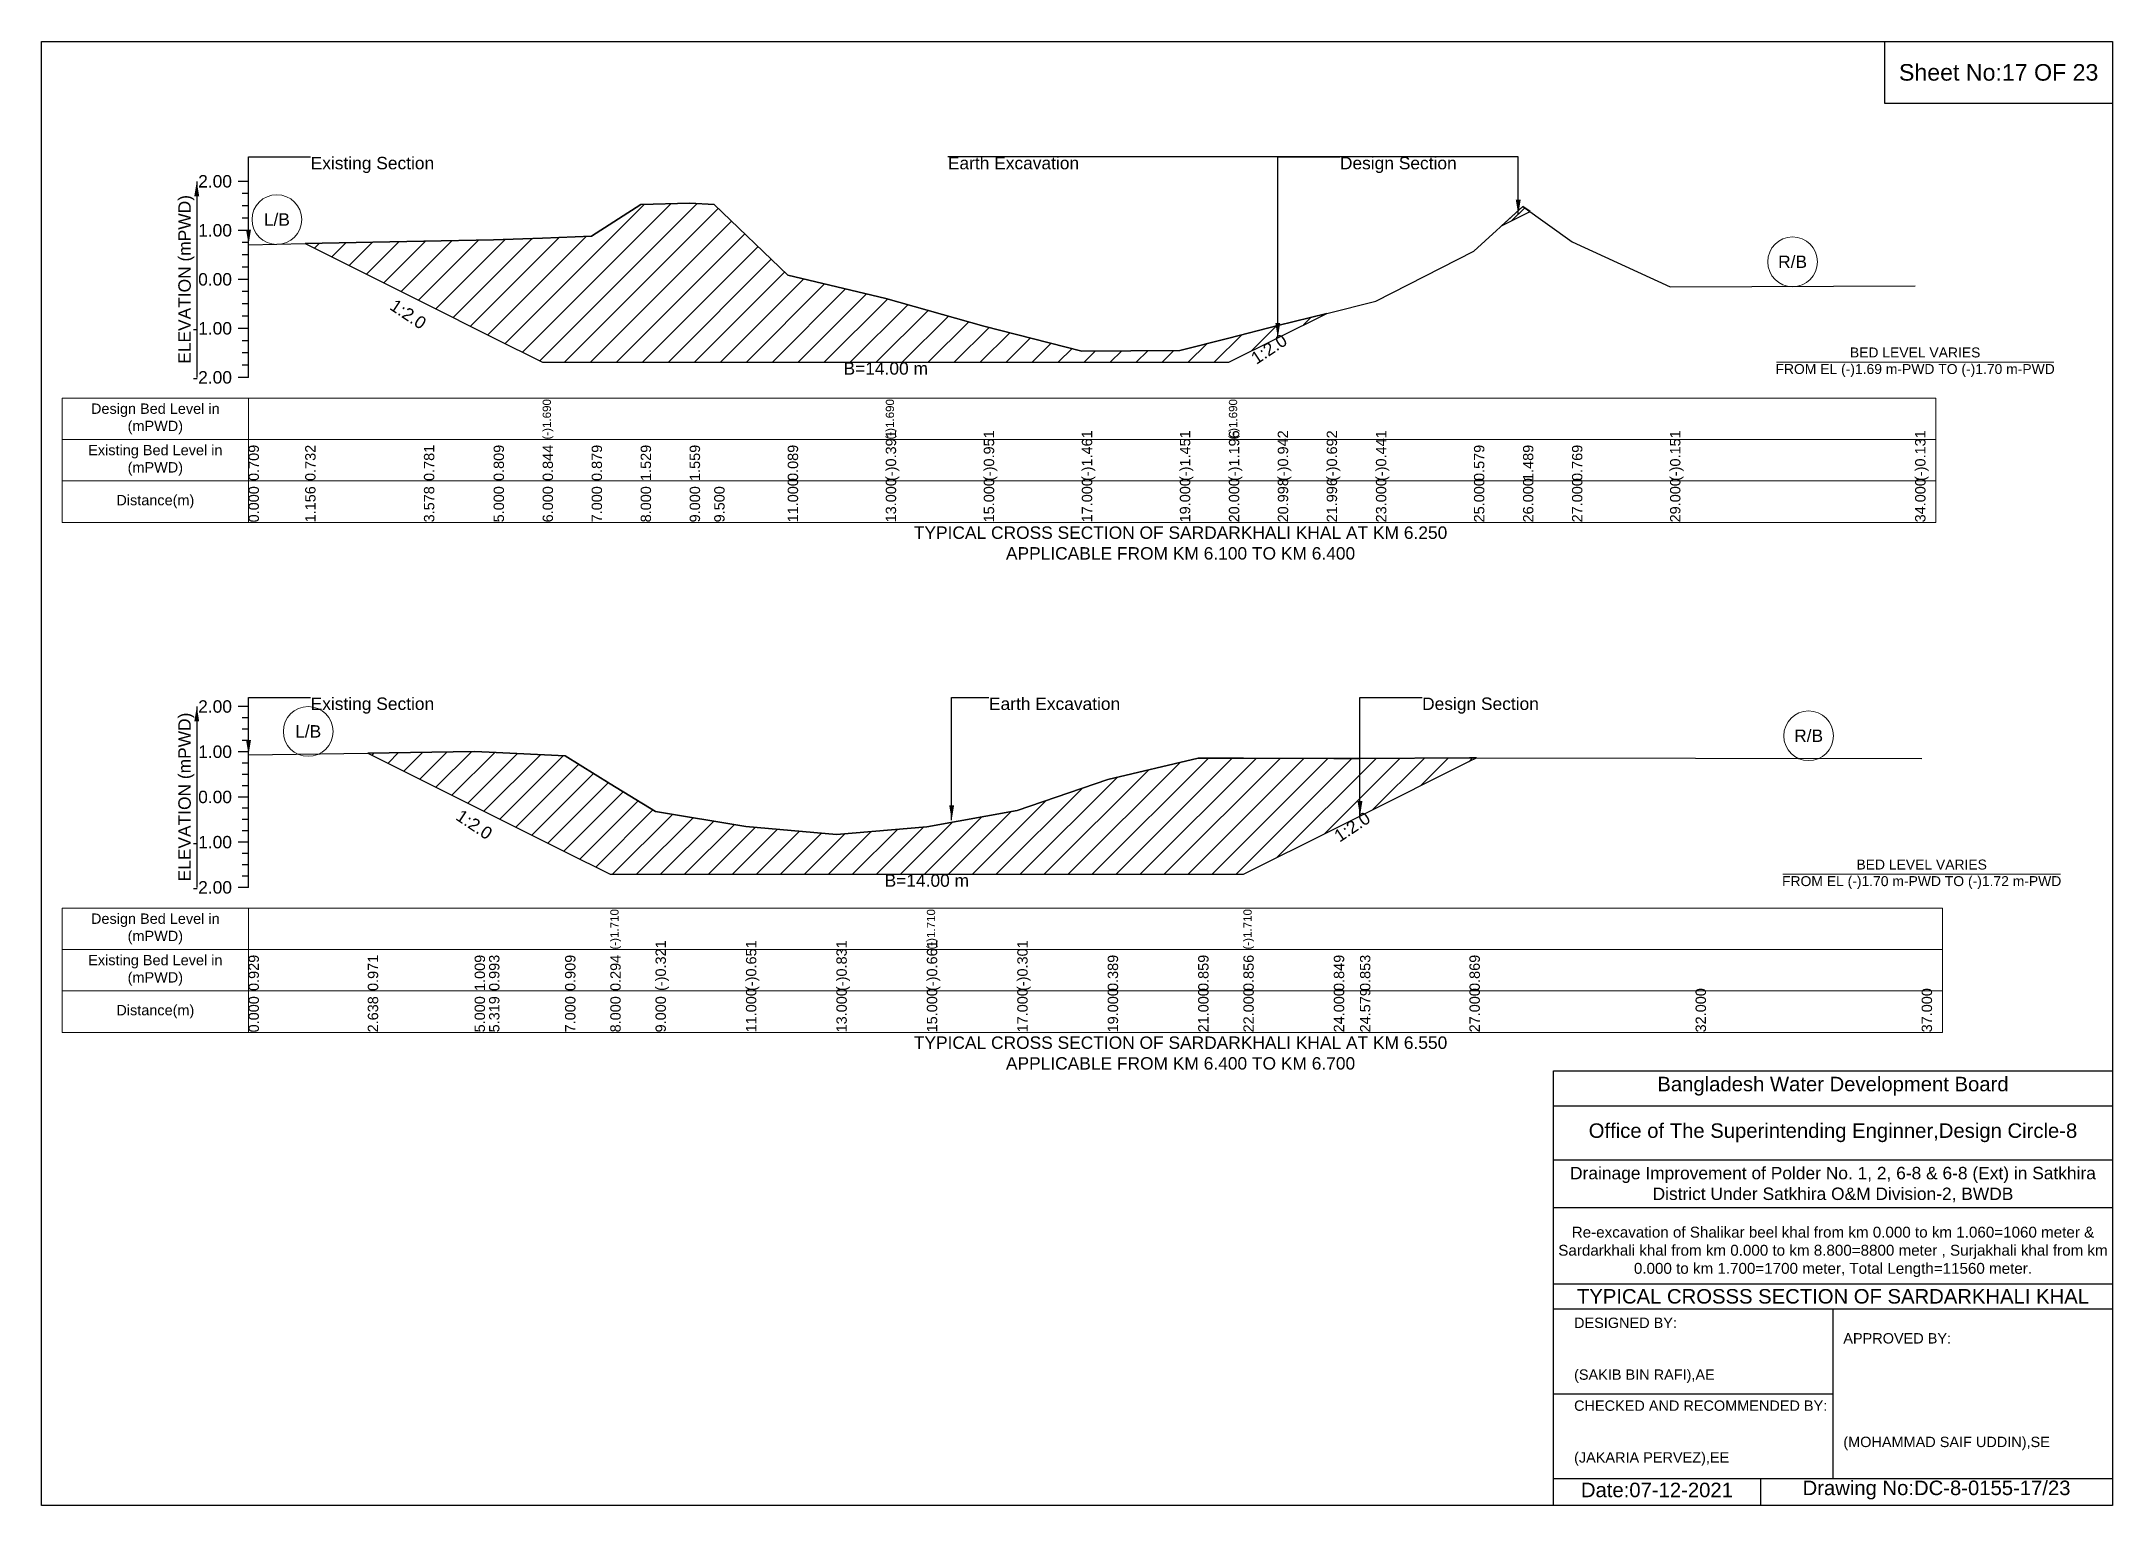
# Model space of a CAD drawing. Header units: inches. Extents: x 93000 to 506000, y -4242 to 0.
# Drawn here: x 260000 to 266000, y -4242 to 0 of the extents above; entities that cross this region are included whole.
import ezdxf

# ---------------------------------------------------------------- set-up
doc = ezdxf.new("R2010")
doc.units = ezdxf.units.IN
doc.header["$LTSCALE"] = 7
doc.header["$MEASUREMENT"] = 0
for name, color, linetype, lineweight in [('Cross section Data Border', 7, 'Continuous', 9), ('Cross Section Labels', 7, 'Continuous', 9), ('Existing_Bed_Level for Xsection', 7, 'Continuous', 25)]:
    doc.layers.add(name, color=color, linetype=linetype, lineweight=lineweight)
doc.styles.get("Standard").update_dxf_attribs({"font": 'arial.ttf'})
doc.dimstyles.get("Standard").update_dxf_attribs({"dimtxt": 0.18, "dimasz": 0.18, "dimexe": 0.18, "dimexo": 0.0625, "dimgap": 0.09, "dimtad": 0, "dimtih": 1, "dimtoh": 1, "dimdec": 4, "dimzin": 0, "dimdsep": 46, "dimtxsty": 'Standard', "dimcen": 0.09, "dimadec": 0, "dimazin": 0, "dimtfac": 1, "dimtdec": 4, "dimtofl": 0, "dimtmove": 0, "dimatfit": 3, "dimfxl": 0, "dimtolj": 1, "dimtzin": 0, "dimarcsym": 0})

msp = doc.modelspace()

# ---------------------------------------------------------------- texts
at = {"attachment_point": 5}
for s, insert, char_height in [('Sheet No:17 OF 23', (265670, -90), 48), ('Bangladesh Water Development Board', (265190, -3027), 42), ('Office of The Superintending Enginner,Design Circle-8', (265190, -3162), 42)]:
    msp.add_mtext(s, dxfattribs=dict(at, insert=insert, char_height=char_height))
for s, insert, char_height, width, attachment_point in [('Drainage Improvement of Polder No. 1, 2, 6-8 & 6-8 (Ext) in Satkhira District Under Satkhira O&M Division-2, BWDB', (265190, -3312), 36, 1680, 5), ('Re-excavation of Shalikar beel khal from km 0.000 to km 1.060=1060 meter & Sardarkhali khal from km 0.000 to km 8.800=8800 meter , Surjakhali khal from km 0.000 to km 1.700=1700 meter, Total Length=11560 meter.', (265190, -3507), 31.4683, 1620, 5), ('TYPICAL CROSSS SECTION OF SARDARKHALI KHAL', (265190, -3636), 42, 1680, 5), ('DESIGNED BY:\\P\\P\\P(SAKIB BIN RAFI),AE', (264440, -3792), 30, 840, 4), ('APPROVED BY:\\P\\P\\P\\P\\P\\P(MOHAMMAD SAIF UDDIN),SE', (265220, -3912), 30, 840, 4), ('CHECKED AND RECOMMENDED BY:\\P\\P\\P(JAKARIA PERVEZ),EE', (264440, -4032), 30, 840, 4), ('Date:07-12-2021', (264680, -4197), 42, 840, 5), ('Drawing No:DC-8-0155-17/23', (265490, -4197), 42, 1320, 5)]:
    msp.add_mtext(s, dxfattribs=dict(insert=insert, char_height=char_height, width=width, attachment_point=attachment_point))
at = {"layer": 'Cross section Data Border', "char_height": 30, "width": 480, "attachment_point": 5}
for s, insert in [('Design Bed Level in (mPWD)', (260330, -1093.5)), ('Existing Bed Level in (mPWD)', (260330, -1213.5)), ('Distance(m)', (260330, -1333.5)), ('Design Bed Level in (mPWD)', (260330, -2571.1)), ('Existing Bed Level in (mPWD)', (260330, -2691.1)), ('Distance(m)', (260330, -2811.1))]:
    msp.add_mtext(s, dxfattribs=dict(at, insert=insert))
at = {"layer": 'Cross Section Labels'}
for s, insert, char_height, attachment_point in [('Existing Section', (260780, -334.5), 36, 1), ('Earth Excavation', (262626, -334.5), 36, 1), ('Design Section', (263761.7, -334.5), 36, 1), ('L/B', (260682.1, -516.2), 36, 5), ('R/B', (265073, -638.6), 36, 5), ('BED LEVEL VARIES \\PFROM EL (-)1.69 m-PWD TO (-)1.70 m-PWD', (265428, -929.5), 28.8, 5), ('B=14.00 m', (262446, -929.5), 36, 2), ('TYPICAL CROSS SECTION OF SARDARKHALI KHAL AT KM 6.250\\PAPPLICABLE FROM KM 6.100 TO KM 6.400', (263300, -1453.5), 36, 5), ('Existing Section', (260780, -1900.9), 36, 1), ('Earth Excavation', (262745, -1900.9), 36, 1), ('Design Section', (263999.8, -1900.9), 36, 1), ('L/B', (260772.8, -1999.2), 36, 5), ('R/B', (265119.5, -2011.8), 36, 5), ('BED LEVEL VARIES \\PFROM EL (-)1.70 m-PWD TO (-)1.72 m-PWD', (265447, -2413.1), 28.8, 5), ('B=14.00 m', (262565, -2413.1), 36, 2), ('TYPICAL CROSS SECTION OF SARDARKHALI KHAL AT KM 6.550\\PAPPLICABLE FROM KM 6.400 TO KM 6.700', (263300, -2931.1), 36, 5)]:
    msp.add_mtext(s, dxfattribs=dict(at, insert=insert, char_height=char_height, attachment_point=attachment_point))
at = {"layer": 'Cross Section Labels', "char_height": 36, "attachment_point": 2}
for insert, rotation in [((261072.6, -775.3), 326.30993), ((263546.2, -876.4), 33.69007), ((261264, -2253.9), 326.30993), ((263787.1, -2260.6), 33.69007)]:
    msp.add_mtext('1:2.0', dxfattribs=dict(at, insert=insert, rotation=rotation))
at = {"layer": 'Existing_Bed_Level for Xsection', "char_height": 36, "attachment_point": 6}
for s, insert in [('2.00', (260552, -405.5)), ('1.00', (260552, -547.5)), ('0.00', (260552, -689.5)), ('-1.00', (260552, -831.5)), ('-2.00', (260552, -973.5)), ('2.00', (260552, -1927.1)), ('1.00', (260552, -2058.1)), ('0.00', (260552, -2189.1)), ('-1.00', (260552, -2320.1)), ('-2.00', (260552, -2451.1))]:
    msp.add_mtext(s, dxfattribs=dict(at, insert=insert))
at = {"layer": 'Existing_Bed_Level for Xsection', "rotation": 90}
for s, insert, char_height, attachment_point in [('ELEVATION (mPWD)', (260420, -689.5), 36, 5), ('(-)1.690', (261452, -1153.5), 24, 1), ('(-)1.690', (262446, -1153.5), 24, 1), ('(-)1.690', (263440, -1153.5), 24, 1), ('(-)0.391', (262446, -1273.5), 30, 1), ('(-)0.951', (262730, -1273.5), 30, 1), ('(-)1.461', (263014, -1273.5), 30, 1), ('(-)1.451', (263298, -1273.5), 30, 1), ('(-)1.196', (263440, -1273.5), 30, 1), ('(-)0.942', (263581.7, -1273.5), 30, 1), ('(-)0.692', (263723.4, -1273.5), 30, 1), ('(-)0.441', (263866, -1273.5), 30, 1), ('(-)0.151', (264718, -1273.5), 30, 1), ('(-)0.131', (265428, -1273.5), 30, 1), ('0.709', (260600, -1273.5), 30, 1), ('0.732', (260764.1, -1273.5), 30, 1), ('0.781', (261108.1, -1273.5), 30, 1), ('0.809', (261310, -1273.5), 30, 1), ('0.844', (261452, -1273.5), 30, 1), ('0.879', (261594, -1273.5), 30, 1), ('1.529', (261736, -1273.5), 30, 1), ('1.559', (261878, -1273.5), 30, 1), ('0.089', (262162, -1273.5), 30, 1), ('0.579', (264150, -1273.5), 30, 1), ('1.489', (264292, -1273.5), 30, 1), ('0.769', (264434, -1273.5), 30, 1), ('0.000', (260600, -1393.5), 30, 1), ('1.156', (260764.1, -1393.5), 30, 1), ('3.578', (261108.1, -1393.5), 30, 1), ('5.000', (261310, -1393.5), 30, 1), ('6.000', (261452, -1393.5), 30, 1), ('7.000', (261594, -1393.5), 30, 1), ('8.000', (261736, -1393.5), 30, 1), ('9.000', (261878, -1393.5), 30, 1), ('9.500', (261949, -1393.5), 30, 1), ('11.000', (262162, -1393.5), 30, 1), ('13.000', (262446, -1393.5), 30, 1), ('15.000', (262730, -1393.5), 30, 1), ('17.000', (263014, -1393.5), 30, 1), ('19.000', (263298, -1393.5), 30, 1), ('20.000', (263440, -1393.5), 30, 1), ('20.998', (263581.7, -1393.5), 30, 1), ('21.996', (263723.4, -1393.5), 30, 1), ('23.000', (263866, -1393.5), 30, 1), ('25.000', (264150, -1393.5), 30, 1), ('26.000', (264292, -1393.5), 30, 1), ('27.000', (264434, -1393.5), 30, 1), ('29.000', (264718, -1393.5), 30, 1), ('34.000', (265428, -1393.5), 30, 1), ('ELEVATION (mPWD)', (260420, -2189.1), 36, 5), ('(-)1.710', (261648, -2631.1), 24, 1), ('(-)1.710', (262565, -2631.1), 24, 1), ('(-)1.710', (263482, -2631.1), 24, 1), ('(-)0.321', (261779, -2751.1), 30, 1), ('(-)0.651', (262041, -2751.1), 30, 1), ('(-)0.831', (262303, -2751.1), 30, 1), ('(-)0.661', (262565, -2751.1), 30, 1), ('(-)0.301', (262827, -2751.1), 30, 1), ('0.929', (260600, -2751.1), 30, 1), ('0.971', (260945.5, -2751.1), 30, 1), ('1.009', (261255, -2751.1), 30, 1), ('0.993', (261296.8, -2751.1), 30, 1), ('0.909', (261517, -2751.1), 30, 1), ('0.294', (261648, -2751.1), 30, 1), ('0.389', (263089, -2751.1), 30, 1), ('0.859', (263351, -2751.1), 30, 1), ('0.856', (263482, -2751.1), 30, 1), ('0.849', (263744, -2751.1), 30, 1), ('0.853', (263819.8, -2751.1), 30, 1), ('0.869', (264137, -2751.1), 30, 1), ('11.000', (262041, -2871.1), 30, 1), ('13.000', (262303, -2871.1), 30, 1), ('15.000', (262565, -2871.1), 30, 1), ('17.000', (262827, -2871.1), 30, 1), ('19.000', (263089, -2871.1), 30, 1), ('21.000', (263351, -2871.1), 30, 1), ('22.000', (263482, -2871.1), 30, 1), ('24.000', (263744, -2871.1), 30, 1), ('24.579', (263819.8, -2871.1), 30, 1), ('27.000', (264137, -2871.1), 30, 1), ('32.000', (264792, -2871.1), 30, 1), ('37.000', (265447, -2871.1), 30, 1), ('0.000', (260600, -2871.1), 30, 1), ('2.638', (260945.5, -2871.1), 30, 1), ('5.000', (261255, -2871.1), 30, 1), ('5.319', (261296.8, -2871.1), 30, 1), ('7.000', (261517, -2871.1), 30, 1), ('8.000', (261648, -2871.1), 30, 1), ('9.000', (261779, -2871.1), 30, 1)]:
    msp.add_mtext(s, dxfattribs=dict(at, insert=insert, char_height=char_height, attachment_point=attachment_point))

# ---------------------------------------------------------------- hatches: boundary and pattern name
at = {"layer": 'Existing_Bed_Level for Xsection'}
h = msp.add_hatch(dxfattribs=at)
h.set_pattern_fill('ANSI31', color=256, scale=426, style=0)
h.paths.add_polyline_path([(260764.1, -585.6), (261108.1, -757.5), (261310, -858.5), (261452, -929.5), (261594, -929.5), (261736, -929.5), (261878, -929.5), (261949, -929.5), (262162, -929.5), (262446, -929.5), (262730, -929.5), (263014, -929.5), (263298, -929.5), (263440, -929.5), (263581.7, -858.7), (263582, -858.5), (263723.4, -787.8), (263582, -823.2), (263581.7, -823.2), (263440, -859.4), (263298, -895.6), (263014, -897), (262730, -824.6), (262446, -745.1), (262162, -676.9), (261949, -472.4), (261878, -468.2), (261736, -472.4), (261594, -564.7), (261452, -569.7), (261310, -574.7), (261108.1, -578.7)])
h = msp.add_hatch(dxfattribs=at)
h.set_pattern_fill('ANSI31', color=256, scale=426, style=0)
h.paths.add_polyline_path([(264230, -534.5), (264292, -503.5), (264312.8, -493.1), (264292, -478.1)])
h = msp.add_hatch(dxfattribs=at)
h.set_pattern_fill('ANSI31', color=256, scale=393, style=0)
h.paths.add_polyline_path([(260945.5, -2061.9), (261255, -2216.6), (261296.8, -2237.5), (261517, -2347.6), (261648, -2413.1), (261779, -2413.1), (262041, -2413.1), (262303, -2413.1), (262565, -2413.1), (262827, -2413.1), (263089, -2413.1), (263351, -2413.1), (263482, -2413.1), (263744, -2282.1), (263819.8, -2244.2), (264137, -2085.6), (264157.6, -2075.3), (264137, -2075.3), (263819.8, -2077.4), (263744, -2077.9), (263482, -2077), (263351, -2076.6), (263089, -2138.2), (262827, -2228.6), (262565, -2275.7), (262303, -2298), (262041, -2274.4), (261779, -2231.2), (261648, -2150.6), (261517, -2070.1), (261296.8, -2059), (261255, -2057)])

# ---------------------------------------------------------------- linework, layer by layer
for points in [[(260000, 0), (266000, 0), (266000, -4242), (260000, -4242)], [(265340, 0), (266000, 0), (266000, -180), (265340, -180)]]:
    msp.add_lwpolyline(points, close=True)
for points in [[(264380, -4242), (264380, -2982), (266000, -2982)], [(264380, -3084), (266000, -3084)], [(264380, -3240), (266000, -3240)], [(264380, -3378), (266000, -3378)], [(264380, -3600), (266000, -3600)], [(264380, -3672), (266000, -3672)], [(265190, -3672), (265190, -4164)], [(264380, -3918), (265190, -3918)], [(264380, -4164), (266000, -4164)], [(264980, -4164), (264980, -4242)]]:
    msp.add_lwpolyline(points)
at = {"layer": 'Cross section Data Border'}
for points in [[(260060, -1033.5), (265488, -1033.5), (265488, -1393.5), (260060, -1393.5)], [(260060, -2511.1), (265507, -2511.1), (265507, -2871.1), (260060, -2871.1)]]:
    msp.add_lwpolyline(points, close=True, dxfattribs=at)
for points in [[(260600, -1033.5), (260600, -1393.5)], [(260060, -1153.5), (265488, -1153.5)], [(260060, -1273.5), (265488, -1273.5)], [(260600, -2511.1), (260600, -2871.1)], [(260060, -2631.1), (265507, -2631.1)], [(260060, -2751.1), (265507, -2751.1)]]:
    msp.add_lwpolyline(points, dxfattribs=at)
at = {"layer": 'Cross Section Labels'}
for points in [[(265026.1, -929.5), (265829.9, -929.5)], [(265045.1, -2413.1), (265848.9, -2413.1)]]:
    msp.add_lwpolyline(points, dxfattribs=at)
for centre in [(260682.1, -516.2), (265073, -638.6), (260772.8, -1999.2), (265119.5, -2011.8)]:
    msp.add_circle(centre, 72, dxfattribs=at)
at = {"layer": 'Existing_Bed_Level for Xsection'}
for points in [[(260600, -405.5), (260570, -405.5)], [(260600, -973.5), (260600, -831.5), (260600, -689.5), (260600, -547.5), (260600, -405.5)], [(260600, -441), (260582, -441)], [(260600, -476.5), (260582, -476.5)], [(260600, -588.9), (260764.1, -585.6), (261108.1, -578.7), (261310, -574.7), (261452, -569.7), (261452, -569.7), (261594, -564.7), (261736, -472.4), (261878, -468.2), (261949, -472.4), (262162, -676.9), (262446, -745.1), (262446, -745.1), (262730, -824.6), (263014, -897), (263298, -895.6), (263440, -859.4), (263440, -859.4), (263581.7, -823.2), (263582, -823.2), (263723.4, -787.8), (263866, -752.2), (264150, -607.3), (264292, -478.1), (264434, -580.3), (264718, -711), (265428, -708.1)], [(260600, -512), (260582, -512)], [(260600, -547.5), (260570, -547.5)], [(260600, -583), (260582, -583)], [(260600, -618.5), (260582, -618.5)], [(260600, -654), (260582, -654)], [(260600, -689.5), (260570, -689.5)], [(260600, -725), (260582, -725)], [(260600, -760.5), (260582, -760.5)], [(260600, -831.5), (260570, -831.5)], [(260600, -796), (260582, -796)], [(260600, -867), (260582, -867)], [(260600, -902.5), (260582, -902.5)], [(260600, -938), (260582, -938)], [(260600, -973.5), (260570, -973.5)], [(260600, -1927.1), (260570, -1927.1)], [(260600, -1959.9), (260582, -1959.9)], [(260600, -2451.1), (260600, -2320.1), (260600, -2189.1), (260600, -2058.1), (260600, -1927.1)], [(260600, -1992.6), (260582, -1992.6)], [(260600, -2025.4), (260582, -2025.4)], [(260600, -2058.1), (260570, -2058.1)], [(260600, -2090.9), (260582, -2090.9)], [(260600, -2067.4), (260945.5, -2061.9), (261255, -2057), (261296.8, -2059), (261517, -2070.1), (261648, -2150.6), (261648, -2150.6), (261779, -2231.2), (262041, -2274.4), (262303, -2298), (262565, -2275.7), (262565, -2275.7), (262827, -2228.6), (263089, -2138.2), (263351, -2076.6), (263482, -2077), (263482, -2077), (263744, -2077.9), (263819.8, -2077.4), (264137, -2075.3), (264157.6, -2075.3), (264792, -2076.6), (265447, -2077.9)], [(260600, -2123.6), (260582, -2123.6)], [(260600, -2156.4), (260582, -2156.4)], [(260600, -2189.1), (260570, -2189.1)], [(260600, -2221.9), (260582, -2221.9)], [(260600, -2254.6), (260582, -2254.6)], [(260600, -2320.1), (260570, -2320.1)], [(260600, -2287.4), (260582, -2287.4)], [(260600, -2352.9), (260582, -2352.9)], [(260600, -2385.6), (260582, -2385.6)], [(260600, -2451.1), (260570, -2451.1)], [(260600, -2418.4), (260582, -2418.4)]]:
    msp.add_lwpolyline(points, dxfattribs=at)
for points in [[(260764.1, -585.6), (261108.1, -757.5), (261310, -858.5), (261452, -929.5), (261452, -929.5), (261594, -929.5), (261736, -929.5), (261878, -929.5), (261949, -929.5), (262162, -929.5), (262446, -929.5), (262446, -929.5), (262730, -929.5), (263014, -929.5), (263298, -929.5), (263440, -929.5), (263440, -929.5), (263581.7, -858.7), (263582, -858.5), (263723.4, -787.8), (263582, -823.2), (263581.7, -823.2), (263440, -859.4), (263440, -859.4), (263298, -895.6), (263014, -897), (262730, -824.6), (262446, -745.1), (262446, -745.1), (262162, -676.9), (261949, -472.4), (261878, -468.2), (261736, -472.4), (261594, -564.7), (261452, -569.7), (261452, -569.7), (261310, -574.7), (261108.1, -578.7)], [(264230, -534.5), (264292, -503.5), (264312.8, -493.1), (264292, -478.1)], [(260945.5, -2061.9), (260945.5, -2061.9), (261255, -2216.6), (261296.8, -2237.5), (261517, -2347.6), (261648, -2413.1), (261648, -2413.1), (261779, -2413.1), (262041, -2413.1), (262303, -2413.1), (262565, -2413.1), (262565, -2413.1), (262827, -2413.1), (263089, -2413.1), (263351, -2413.1), (263482, -2413.1), (263482, -2413.1), (263744, -2282.1), (263819.8, -2244.2), (264137, -2085.6), (264157.6, -2075.3), (264157.6, -2075.3), (264157.6, -2075.3), (264137, -2075.3), (263819.8, -2077.4), (263744, -2077.9), (263482, -2077), (263482, -2077), (263351, -2076.6), (263089, -2138.2), (262827, -2228.6), (262565, -2275.7), (262565, -2275.7), (262303, -2298), (262041, -2274.4), (261779, -2231.2), (261648, -2150.6), (261648, -2150.6), (261517, -2070.1), (261296.8, -2059), (261255, -2057), (260945.5, -2061.9)]]:
    msp.add_lwpolyline(points, close=True, dxfattribs=at)

msp.set_redraw_order([(e.dxf.handle, doc.entitydb.next_handle()) for e in msp.query("TEXT MTEXT ATTDEF DIMENSION ARC_DIMENSION")])  # texts and dimensions are drawn at this point

# ---------------------------------------------------------------- leaders
at = {"layer": 'Cross Section Labels', "annotation_type": 0, "has_hookline": 1}
for points, hookline_direction, text_width in [([(260600, -588.9), (260600, -334.5), (260779.9, -334.5)], 0, 350.4), ([(264278.3, -501.9), (264278.3, -334.5), (262626.1, -334.5)], 1, 372.7), ([(263581.7, -858.7), (263581.7, -334.5), (263761.6, -334.5)], 0, 330.9), ([(260600, -2067.4), (260600, -1900.9), (260779.9, -1900.9)], 0, 350.4), ([(262636.9, -2256.2), (262636.9, -1900.9), (262744.9, -1900.9)], 0, 372.7), ([(263819.8, -2244.2), (263819.8, -1900.9), (263999.7, -1900.9)], 0, 330.9)]:
    msp.add_leader(points, dimstyle='Standard', override={"dimasz": 43.2}, dxfattribs=dict(at, hookline_direction=hookline_direction, text_width=text_width))
at = {"layer": 'Existing_Bed_Level for Xsection'}
for points in [[(260450, -405.5), (260450, -973.5)], [(260450, -1927.1), (260450, -2451.1)]]:
    msp.add_leader(points, dimstyle='Standard', override={"dimasz": 43.2}, dxfattribs=at)

doc.saveas('drawing.dxf')
